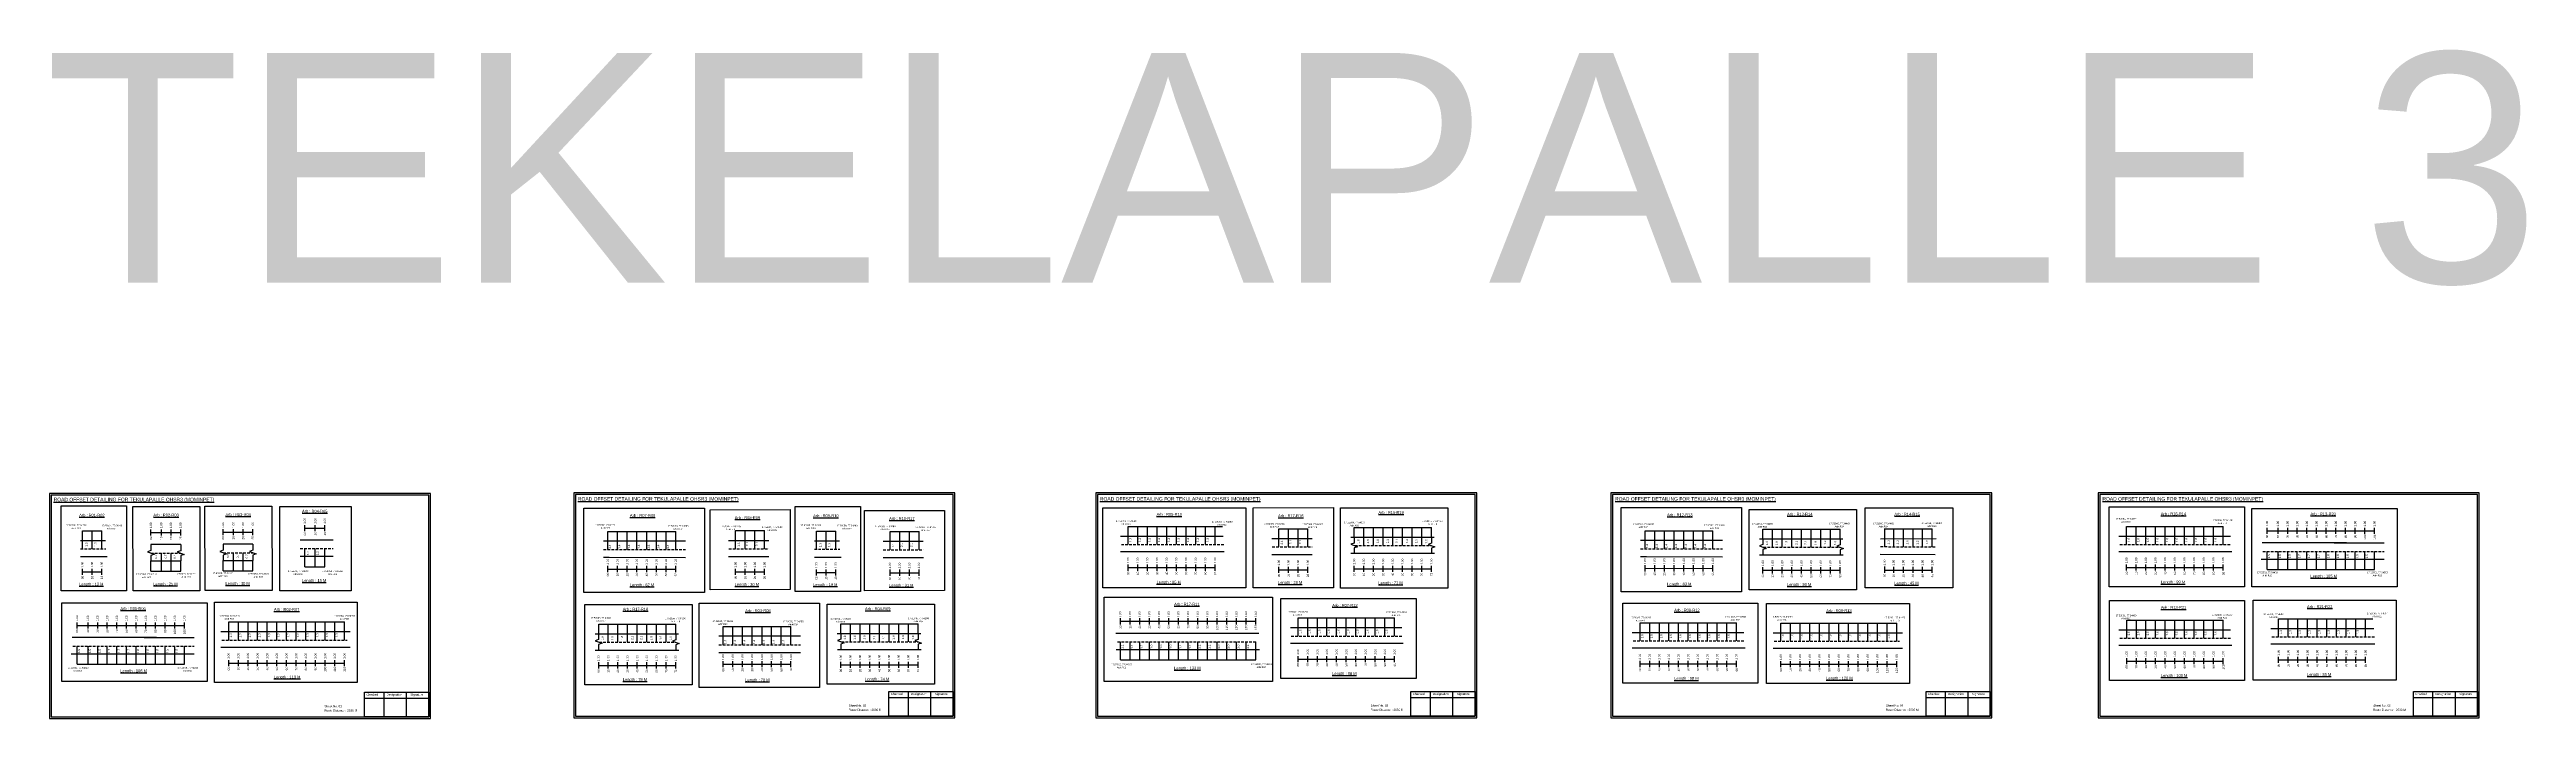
# Model space of a CAD drawing. Header units: inches. Extents: x 1745 to 7876, y -847 to 3138.
# Drawn here: x 3737 to 7225, y -847 to 95 of the extents above; entities that cross this region are included whole.
import ezdxf

# ---------------------------------------------------------------- set-up
doc = ezdxf.new("R2010")
doc.units = ezdxf.units.IN
doc.header["$MEASUREMENT"] = 0
doc.linetypes.add('DASHED2', pattern=[0.375, 0.25, -0.125])
doc.layers.add('PDF_Geometry', color=7, linetype='Continuous')
doc.layers.add('PDF_Text', color=5, linetype='Continuous')
doc.styles.add('PDF Arial', font='arial.ttf')
doc.styles.get("Standard").update_dxf_attribs({"font": 'arial.ttf'})

msp = doc.modelspace()

# ---------------------------------------------------------------- linework, layer by layer
at = {"color": 5}
for p, q in [((3783.9, -582.3), (3811.1, -582.3)), ((4523.8, -583.3), (4619.2, -583.3)), ((4703.6, -582.2), (4744.4, -582.2)), ((4817.4, -583), (4844.6, -583)), ((4921, -583.4), (4961.8, -583.4)), ((5256.3, -576.3), (5389.1, -576.3)), ((5468.6, -579.5), (5509.4, -579.5)), ((5574.6, -577.8), (5683.4, -577.8)), ((5984.3, -582.3), (6079.8, -582.3)), ((6150.2, -580.1), (6259, -580.1)), ((6321.7, -579.6), (6388.7, -579.6)), ((6662.3, -576.3), (6798.3, -576.3)), ((3880.3, -639.3), (3922.1, -639.3)), ((3981.8, -638.7), (4023.6, -638.7)), ((4097, -633), (4125.3, -633)), ((6860.1, -636.9), (7011.5, -636.9)), ((3989.7, -710.6), (4152.9, -710.6)), ((4510.7, -713.8), (4619.5, -713.8)), ((4686.1, -717.2), (4781.5, -717.2)), ((4851.7, -713.2), (4960.5, -713.2)), ((5495.5, -705.1), (5631.5, -705.1)), ((5977.1, -711.9), (6113.1, -711.9)), ((6175.5, -712.3), (6338.7, -712.3)), ((6662.4, -708), (6798.4, -708)), ((6876.4, -706.2), (7009.2, -706.2)), ((5245.6, -764.2), (5436, -764.2)), ((3776.2, -770.1), (3927.6, -770.1))]:
    msp.add_line(p, q, dxfattribs=at)
for p, q in [((3783.9, -607.8), (3783.9, -582.3)), ((3797.5, -607.8), (3797.5, -582.3)), ((3811.1, -607.8), (3811.1, -582.3)), ((4523.8, -608.8), (4523.8, -583.3)), ((4537.4, -608.8), (4537.4, -583.3)), ((4551, -608.8), (4551, -583.3)), ((4564.6, -608.8), (4564.6, -583.3)), ((4578.4, -608.8), (4578.4, -583.3)), ((4592, -608.8), (4592, -583.3)), ((4605.6, -608.8), (4605.6, -583.3)), ((4619.2, -608.8), (4619.2, -583.3)), ((4703.6, -607.8), (4703.6, -582.2)), ((4717.2, -607.8), (4717.2, -582.2)), ((4730.8, -607.8), (4730.8, -582.2)), ((4744.4, -607.8), (4744.4, -582.2)), ((4817.4, -608.5), (4817.4, -583)), ((4831, -608.5), (4831, -583)), ((4844.6, -608.5), (4844.6, -583)), ((4921, -609), (4921, -583.4)), ((4934.6, -609), (4934.6, -583.4)), ((4948.2, -609), (4948.2, -583.4)), ((4961.8, -609), (4961.8, -583.4)), ((5245.5, -590), (5390.3, -590)), ((5256.3, -601.9), (5256.3, -576.3)), ((5269.9, -601.9), (5269.9, -576.3)), ((5283.5, -601.9), (5283.5, -576.3)), ((5297.1, -601.9), (5297.1, -576.3)), ((5310.7, -601.9), (5310.7, -576.3)), ((5324.3, -601.9), (5324.3, -576.3)), ((5337.9, -601.9), (5337.9, -576.3)), ((5351.5, -601.9), (5351.5, -576.3)), ((5365.1, -601.9), (5365.1, -576.3)), ((5378.7, -601.9), (5378.7, -576.3)), ((5468.6, -605), (5468.6, -579.5)), ((5482.2, -605), (5482.2, -579.5)), ((5495.8, -605), (5495.8, -579.5)), ((5509.4, -605), (5509.4, -579.5)), ((5569.7, -591.5), (5687.3, -591.4)), ((5574.6, -591.5), (5574.6, -577.8)), ((5588.2, -603.3), (5588.2, -577.8)), ((5601.8, -603.3), (5601.8, -577.8)), ((5615.4, -603.3), (5615.4, -577.8)), ((5629, -603.3), (5629, -577.8)), ((5642.6, -603.3), (5642.6, -577.8)), ((5656.2, -603.3), (5656.2, -577.8)), ((5669.8, -603.3), (5669.8, -577.8)), ((5683.4, -591.5), (5683.4, -577.8)), ((5984.3, -607.8), (5984.3, -582.3)), ((5997.9, -607.8), (5997.9, -582.3)), ((6011.5, -607.8), (6011.5, -582.3)), ((6025.1, -607.8), (6025.1, -582.3)), ((6039, -607.8), (6039, -582.3)), ((6052.6, -607.8), (6052.6, -582.3)), ((6066.2, -607.8), (6066.2, -582.3)), ((6079.8, -607.8), (6079.8, -582.3)), ((6150.2, -593.7), (6150.2, -580.1)), ((6163.8, -605.6), (6163.8, -580.1)), ((6177.4, -605.6), (6177.4, -580.1)), ((6191, -605.6), (6191, -580.1)), ((6204.6, -605.6), (6204.6, -580.1)), ((6218.2, -605.6), (6218.2, -580.1)), ((6231.8, -605.6), (6231.8, -580.1)), ((6245.4, -605.6), (6245.4, -580.1)), ((6259, -593.7), (6259, -580.1)), ((6321.7, -604.8), (6321.7, -579.3)), ((6334.3, -604.9), (6334.3, -579.6)), ((6347.9, -604.9), (6347.9, -579.6)), ((6361.5, -604.9), (6361.5, -579.6)), ((6375.1, -605.1), (6375.1, -579.6)), ((6388.4, -605.1), (6388.7, -579.6)), ((6651.4, -589.9), (6808.6, -589.9)), ((6662.3, -601.8), (6662.3, -576.3)), ((6675.9, -601.8), (6675.9, -576.3)), ((6689.5, -601.8), (6689.5, -576.3)), ((6703.1, -601.8), (6703.1, -576.3)), ((6716.7, -601.8), (6716.7, -576.3)), ((6730.3, -601.8), (6730.3, -576.3)), ((6743.9, -601.8), (6743.9, -576.3)), ((6757.5, -601.8), (6757.5, -576.3)), ((6771.1, -601.8), (6771.1, -576.3)), ((6784.7, -601.8), (6784.7, -576.3)), ((6798.3, -601.8), (6798.3, -576.3)), ((3780.9, -595.9), (3816.3, -595.9)), ((3780.9, -618.6), (3818.7, -618.6)), ((3922.1, -601.9), (3880.3, -601.9)), ((3880.3, -624.6), (3905.8, -624.6)), ((3880.3, -639.3), (3880.3, -624.6)), ((3894.9, -639.3), (3894.9, -613.8)), ((3905.8, -624.6), (3922.1, -624.6)), ((3908.5, -639.3), (3908.5, -613.8)), ((3922.1, -639.3), (3922.1, -624.6)), ((4023.6, -601.3), (3981.8, -601.3)), ((3981.8, -624), (4007.4, -624)), ((3981.8, -638.7), (3981.8, -624)), ((3996.4, -638.7), (3996.4, -613.2)), ((4007.4, -624), (4023.6, -624)), ((4010, -638.7), (4010, -613.2)), ((4023.6, -638.7), (4023.6, -624)), ((4136.6, -595.6), (4090.5, -595.6)), ((4090.5, -618.3), (4122.6, -618.3)), ((4097, -633), (4097, -607.5)), ((4111.7, -633), (4111.7, -607.5)), ((4122.6, -618.3), (4136.6, -618.3)), ((4125.3, -633), (4125.3, -607.5)), ((4632.8, -596.9), (4517.4, -596.9)), ((4517.4, -619.6), (4525.4, -619.6)), ((4525.4, -619.6), (4632.8, -619.9)), ((4693.7, -595.9), (4750.2, -595.9)), ((4693.7, -618.6), (4750.4, -618.7)), ((4814.4, -596.7), (4849.9, -596.7)), ((4814.4, -619.3), (4852.3, -619.3)), ((4911.1, -597.1), (4967.6, -597.1)), ((4911.1, -619.8), (4967.9, -619.9)), ((5391.7, -612.2), (5245.5, -612.2)), ((5458.8, -593.1), (5515.2, -593.1)), ((5458.8, -615.8), (5515.5, -615.9)), ((5569.8, -614.1), (5687.6, -614.1)), ((6093.4, -595.9), (5977.9, -595.9)), ((5977.9, -618.6), (5986, -618.6)), ((5986, -618.6), (6093.4, -618.9)), ((6145.2, -593.7), (6262.8, -593.7)), ((6145.3, -616.4), (6263.1, -616.4)), ((6315.2, -615.5), (6392.9, -615.9)), ((6315.5, -593.6), (6393.9, -593.3)), ((6810.4, -612.1), (6651.4, -612.1)), ((6851.9, -622.2), (7025.1, -622.2)), ((6971.9, -599.5), (6853.1, -599.5)), ((6860.1, -636.9), (6860.1, -611.4)), ((6875.5, -636.9), (6875.5, -611.4)), ((6889.1, -636.9), (6889.1, -611.4)), ((6902.7, -636.9), (6902.7, -611.4)), ((6916.3, -636.9), (6916.3, -611.4)), ((6929.9, -636.9), (6929.9, -611.4)), ((6943.5, -636.9), (6943.5, -611.4)), ((6954.4, -599.5), (7025.1, -599.5)), ((6957.1, -636.9), (6957.1, -611.4)), ((6970.7, -636.9), (6970.7, -611.4)), ((6984.3, -636.9), (6984.3, -611.4)), ((6997.9, -636.9), (6997.9, -611.4)), ((7011.5, -636.9), (7011.5, -611.4)), ((3978.8, -724.3), (4160.7, -724.3)), ((3989.7, -736.2), (3989.7, -710.6)), ((4003.3, -736.2), (4003.3, -710.6)), ((4016.9, -736.2), (4016.9, -710.6)), ((4030.5, -736.2), (4030.5, -710.6)), ((4044.1, -736.2), (4044.1, -710.6)), ((4057.7, -736.2), (4057.7, -710.6)), ((4071.3, -736.2), (4071.3, -710.6)), ((4084.9, -736.2), (4084.9, -710.6)), ((4098.5, -736.2), (4098.5, -710.6)), ((4112.1, -736.2), (4112.1, -710.6)), ((4125.7, -736.2), (4125.7, -710.6)), ((4139.3, -736.2), (4139.3, -710.6)), ((4152.9, -736.2), (4152.9, -710.6)), ((4505.7, -727.5), (4623.3, -727.4)), ((4510.7, -727.5), (4510.7, -713.8)), ((4524.3, -739.4), (4524.3, -713.8)), ((4537.9, -739.4), (4537.9, -713.8)), ((4551.5, -739.4), (4551.5, -713.8)), ((4565.1, -739.4), (4565.1, -713.8)), ((4578.7, -739.4), (4578.7, -713.8)), ((4592.3, -739.4), (4592.3, -713.8)), ((4605.9, -739.4), (4605.9, -713.8)), ((4619.5, -727.5), (4619.5, -713.8)), ((4795.1, -730.9), (4679.7, -730.9)), ((4686.1, -742.8), (4686.1, -717.2)), ((4699.7, -742.8), (4699.7, -717.2)), ((4713.3, -742.8), (4713.3, -717.2)), ((4726.9, -742.8), (4726.9, -717.2)), ((4740.7, -742.8), (4740.7, -717.2)), ((4754.3, -742.8), (4754.3, -717.2)), ((4767.9, -742.8), (4767.9, -717.2)), ((4781.5, -742.8), (4781.5, -717.2)), ((4846.7, -726.8), (4964.4, -726.8)), ((4851.7, -726.8), (4851.7, -713.2)), ((4865.3, -738.7), (4865.3, -713.2)), ((4878.9, -738.7), (4878.9, -713.2)), ((4892.5, -738.7), (4892.5, -713.2)), ((4906.1, -738.7), (4906.1, -713.2)), ((4919.7, -738.7), (4919.7, -713.2)), ((4933.3, -738.7), (4933.3, -713.2)), ((4946.9, -738.7), (4946.9, -713.2)), ((4960.5, -726.8), (4960.5, -713.2)), ((5440.1, -726.8), (5238.8, -726.8)), ((5484.7, -718.7), (5641.8, -718.7)), ((5495.5, -730.6), (5495.5, -705.1)), ((5509.1, -730.6), (5509.1, -705.1)), ((5522.7, -730.6), (5522.7, -705.1)), ((5536.3, -730.6), (5536.3, -705.1)), ((5549.9, -730.6), (5549.9, -705.1)), ((5563.5, -730.6), (5563.5, -705.1)), ((5577.1, -730.6), (5577.1, -705.1)), ((5590.7, -730.6), (5590.7, -705.1)), ((5604.3, -730.6), (5604.3, -705.1)), ((5617.9, -730.6), (5617.9, -705.1)), ((5631.5, -730.6), (5631.5, -705.1)), ((5966.2, -725.6), (6123.4, -725.6)), ((5977.1, -737.5), (5977.1, -711.9)), ((5990.7, -737.5), (5990.7, -711.9)), ((6004.3, -737.5), (6004.3, -711.9)), ((6017.9, -737.5), (6017.9, -711.9)), ((6031.5, -737.5), (6031.5, -711.9)), ((6045.1, -737.5), (6045.1, -711.9)), ((6058.7, -737.5), (6058.7, -711.9)), ((6072.3, -737.5), (6072.3, -711.9)), ((6085.9, -737.5), (6085.9, -711.9)), ((6099.5, -737.5), (6099.5, -711.9)), ((6113.1, -737.5), (6113.1, -711.9)), ((6164.6, -725.9), (6346.5, -725.9)), ((6175.5, -737.8), (6175.5, -712.3)), ((6189.1, -737.8), (6189.1, -712.3)), ((6202.7, -737.8), (6202.7, -712.3)), ((6216.3, -737.8), (6216.3, -712.3)), ((6229.9, -737.8), (6229.9, -712.3)), ((6243.5, -737.8), (6243.5, -712.3)), ((6257.1, -737.8), (6257.1, -712.3)), ((6270.7, -737.8), (6270.7, -712.3)), ((6284.3, -737.8), (6284.3, -712.3)), ((6297.9, -737.8), (6297.9, -712.3)), ((6311.5, -737.8), (6311.5, -712.3)), ((6325.1, -737.8), (6325.1, -712.3)), ((6338.7, -737.8), (6338.7, -712.3)), ((6651.5, -721.6), (6808.7, -721.6)), ((6662.4, -733.5), (6662.4, -708)), ((6676, -733.5), (6676, -708)), ((6689.6, -733.5), (6689.6, -708)), ((6703.2, -733.5), (6703.2, -708)), ((6716.8, -733.5), (6716.8, -708)), ((6730.4, -733.5), (6730.4, -708)), ((6744, -733.5), (6744, -708)), ((6757.6, -733.5), (6757.6, -708)), ((6771.2, -733.5), (6771.2, -708)), ((6784.8, -733.5), (6784.8, -708)), ((6798.4, -733.5), (6798.4, -708)), ((6865.6, -719.8), (7010.4, -719.8)), ((6876.4, -731.7), (6876.4, -706.2)), ((6890, -731.7), (6890, -706.2)), ((6903.6, -731.7), (6903.6, -706.2)), ((6917.2, -731.7), (6917.2, -706.2)), ((6930.8, -731.7), (6930.8, -706.2)), ((6944.4, -731.7), (6944.4, -706.2)), ((6958, -731.7), (6958, -706.2)), ((6971.6, -731.7), (6971.6, -706.2)), ((6985.2, -731.7), (6985.2, -706.2)), ((6998.8, -731.7), (6998.8, -706.2)), ((3767.9, -755.4), (3941.2, -755.4)), ((3888, -732.7), (3769.1, -732.7)), ((3776.2, -770.1), (3776.2, -744.6)), ((3791.6, -770.1), (3791.6, -744.6)), ((3805.2, -770.1), (3805.2, -744.6)), ((3818.8, -770.1), (3818.8, -744.6)), ((3832.4, -770.1), (3832.4, -744.6)), ((3846, -770.1), (3846, -744.6)), ((3859.6, -770.1), (3859.6, -744.6)), ((3870.5, -732.7), (3941.2, -732.7)), ((3873.2, -770.1), (3873.2, -744.6)), ((3886.8, -770.1), (3886.8, -744.6)), ((3900.4, -770.1), (3900.4, -744.6)), ((3914, -770.1), (3914, -744.6)), ((3927.6, -770.1), (3927.6, -744.6)), ((4160.7, -746.5), (3978.8, -746.5)), ((4505.8, -750.2), (4623.6, -750.2)), ((4679.7, -753.6), (4687.8, -753.6)), ((4687.8, -753.6), (4795.1, -753.9)), ((4846.9, -749.5), (4964.7, -749.5)), ((5239.2, -749.5), (5247.3, -749.5)), ((5245.6, -764.2), (5245.6, -738.7)), ((5247.3, -749.5), (5441.3, -749.5)), ((5259.2, -764.2), (5259.2, -738.7)), ((5272.8, -764.2), (5272.8, -738.7)), ((5286.4, -764.2), (5286.4, -738.7)), ((5300, -764.2), (5300, -738.7)), ((5313.6, -764.2), (5313.6, -738.7)), ((5327.2, -764.2), (5327.2, -738.7)), ((5340.8, -764.2), (5340.8, -738.7)), ((5354.4, -764.2), (5354.4, -738.7)), ((5368, -764.2), (5368, -738.7)), ((5381.6, -764.2), (5381.6, -738.7)), ((5395.2, -764.2), (5395.2, -738.7)), ((5408.8, -764.2), (5408.8, -738.7)), ((5422.4, -764.2), (5422.4, -738.7)), ((5436, -764.2), (5436, -738.7)), ((5643.7, -740.9), (5484.7, -740.9)), ((6125.2, -747.8), (5966.2, -747.8)), ((6346.5, -748.1), (6164.6, -748.1)), ((6810.5, -743.8), (6651.5, -743.8)), ((7011.8, -742), (6865.6, -742))]:
    msp.add_line(p, q)
at = {"color": 217, "true_color": 0x93278f}
for p, q in [((3880.3, -589.1), (3880.3, -580.6)), ((3880.3, -584.9), (3922.1, -584.9)), ((3894.9, -589.1), (3894.9, -580.6)), ((3908.5, -589.1), (3908.5, -580.6)), ((3922.1, -589.1), (3922.1, -580.6)), ((3981.8, -588.6), (3981.8, -580)), ((3981.8, -584.3), (4023.6, -584.3)), ((3996.4, -588.6), (3996.4, -580)), ((4010, -588.6), (4010, -580)), ((4023.6, -588.6), (4023.6, -580)), ((4097, -582.9), (4097, -574.3)), ((4097, -578.6), (4125.3, -578.6)), ((4111.7, -582.9), (4111.7, -574.3)), ((4125.3, -582.9), (4125.3, -574.3)), ((6860.1, -586.7), (6860.1, -578.2)), ((6860.1, -582.5), (7011.5, -582.5)), ((6875.5, -586.7), (6875.5, -578.2)), ((6889.1, -586.7), (6889.1, -578.2)), ((6902.7, -586.7), (6902.7, -578.2)), ((6916.3, -586.7), (6916.3, -578.2)), ((6929.9, -586.7), (6929.9, -578.2)), ((6943.5, -586.7), (6943.5, -578.2)), ((6957.1, -586.7), (6957.1, -578.2)), ((6970.7, -586.7), (6970.7, -578.2)), ((6984.3, -586.7), (6984.3, -578.2)), ((6997.9, -586.7), (6997.9, -578.2)), ((7011.5, -586.7), (7011.5, -578.2)), ((3783.9, -644.5), (3783.9, -636)), ((3783.9, -640.2), (3811.1, -640.2)), ((3797.5, -644.5), (3797.5, -636)), ((3811.1, -644.5), (3811.1, -636)), ((4523.8, -640.5), (4523.8, -631.9)), ((4523.8, -636.2), (4619.2, -636.2)), ((4537.4, -640.5), (4537.4, -631.9)), ((4551, -640.5), (4551, -631.9)), ((4564.6, -640.5), (4564.6, -631.9)), ((4578.4, -640.5), (4578.4, -631.9)), ((4592, -640.5), (4592, -631.9)), ((4605.6, -640.5), (4605.6, -631.9)), ((4619.2, -640.5), (4619.2, -631.9)), ((4703.6, -644.5), (4703.6, -635.9)), ((4703.6, -640.2), (4744.4, -640.2)), ((4717.2, -644.5), (4717.2, -635.9)), ((4730.8, -644.5), (4730.8, -635.9)), ((4744.4, -644.5), (4744.4, -635.9)), ((4817.4, -645.2), (4817.4, -636.7)), ((4817.4, -641), (4844.6, -641)), ((4831, -645.2), (4831, -636.7)), ((4844.6, -645.2), (4844.6, -636.7)), ((4921, -645.7), (4921, -637.1)), ((4921, -641.4), (4961.8, -641.4)), ((4934.6, -645.7), (4934.6, -637.1)), ((4948.2, -645.7), (4948.2, -637.1)), ((4961.8, -645.7), (4961.8, -637.1)), ((5256.3, -638.6), (5256.3, -630)), ((5256.3, -634.3), (5378.7, -634.3)), ((5269.9, -638.6), (5269.9, -630)), ((5283.5, -638.6), (5283.5, -630)), ((5297.1, -638.6), (5297.1, -630)), ((5310.7, -638.6), (5310.7, -630)), ((5324.3, -638.6), (5324.3, -630)), ((5337.9, -638.6), (5337.9, -630)), ((5351.5, -638.6), (5351.5, -630)), ((5365.1, -638.6), (5365.1, -630)), ((5378.7, -638.6), (5378.7, -630)), ((5468.6, -641.7), (5468.6, -633.2)), ((5468.6, -637.4), (5509.4, -637.4)), ((5482.2, -641.7), (5482.2, -633.2)), ((5495.8, -641.7), (5495.8, -633.2)), ((5509.4, -641.7), (5509.4, -633.2)), ((5574.6, -640), (5574.6, -631.5)), ((5574.6, -635.8), (5683.4, -635.8)), ((5588.2, -640), (5588.2, -631.5)), ((5601.8, -640), (5601.8, -631.5)), ((5615.4, -640), (5615.4, -631.5)), ((5629, -640), (5629, -631.5)), ((5642.6, -640), (5642.6, -631.5)), ((5656.2, -640), (5656.2, -631.5)), ((5669.8, -640), (5669.8, -631.5)), ((5683.4, -640), (5683.4, -631.5)), ((5984.3, -639.5), (5984.3, -631)), ((5984.3, -635.3), (6079.8, -635.2)), ((5997.9, -639.5), (5997.9, -631)), ((6011.5, -639.5), (6011.5, -631)), ((6025.1, -639.5), (6025.1, -631)), ((6039, -639.5), (6039, -631)), ((6052.6, -639.5), (6052.6, -631)), ((6066.2, -639.5), (6066.2, -631)), ((6079.8, -639.5), (6079.8, -631)), ((6150.2, -642.3), (6150.2, -633.8)), ((6150.2, -638), (6259, -638)), ((6163.8, -642.3), (6163.8, -633.8)), ((6177.4, -642.3), (6177.4, -633.8)), ((6191, -642.3), (6191, -633.8)), ((6204.6, -642.3), (6204.6, -633.8)), ((6218.2, -642.3), (6218.2, -633.8)), ((6231.8, -642.3), (6231.8, -633.8)), ((6245.4, -642.3), (6245.4, -633.8)), ((6259, -642.3), (6259, -633.8)), ((6321.7, -641.5), (6321.7, -632.9)), ((6321.7, -637.6), (6388.7, -637.6)), ((6334.3, -641.8), (6334.3, -633.3)), ((6347.9, -641.8), (6347.9, -633.3)), ((6361.5, -641.8), (6361.5, -633.3)), ((6375.1, -641.8), (6375.1, -633.3)), ((6388.7, -641.8), (6388.7, -633.3)), ((6662.3, -638.5), (6662.3, -630)), ((6662.3, -634.2), (6798.3, -634.2)), ((6675.9, -638.5), (6675.9, -630)), ((6689.5, -638.5), (6689.5, -630)), ((6703.1, -638.5), (6703.1, -630)), ((6716.7, -638.5), (6716.7, -630)), ((6730.3, -638.5), (6730.3, -630)), ((6743.9, -638.5), (6743.9, -630)), ((6757.5, -638.5), (6757.5, -630)), ((6771.1, -638.5), (6771.1, -630)), ((6784.7, -638.5), (6784.7, -630)), ((6798.3, -638.5), (6798.3, -630)), ((3776.2, -720), (3776.2, -711.4)), ((3776.2, -715.7), (3927.6, -715.7)), ((3791.6, -720), (3791.6, -711.4)), ((3805.2, -720), (3805.2, -711.4)), ((3818.8, -720), (3818.8, -711.4)), ((3832.4, -720), (3832.4, -711.4)), ((3846, -720), (3846, -711.4)), ((3859.6, -720), (3859.6, -711.4)), ((3873.2, -720), (3873.2, -711.4)), ((3886.8, -720), (3886.8, -711.4)), ((3900.4, -720), (3900.4, -711.4)), ((3914, -720), (3914, -711.4)), ((3927.6, -720), (3927.6, -711.4)), ((5245.6, -714.1), (5245.6, -705.5)), ((5245.6, -709.8), (5436, -709.7)), ((5259.2, -714.1), (5259.2, -705.5)), ((5272.8, -714.1), (5272.8, -705.5)), ((5286.4, -714.1), (5286.4, -705.5)), ((5300, -714.1), (5300, -705.5)), ((5313.6, -714.1), (5313.6, -705.5)), ((5327.2, -714.1), (5327.2, -705.5)), ((5340.8, -714.1), (5340.8, -705.5)), ((5354.4, -714.1), (5354.4, -705.5)), ((5368, -714.1), (5368, -705.5)), ((5381.6, -714.1), (5381.6, -705.5)), ((5395.2, -714.1), (5395.2, -705.5)), ((5408.8, -714.1), (5408.8, -705.5)), ((5422.4, -714.1), (5422.4, -705.5)), ((5436, -714.1), (5436, -705.5)), ((3989.7, -772.9), (3989.7, -764.3)), ((4003.3, -772.9), (4003.3, -764.3)), ((4016.9, -772.9), (4016.9, -764.3)), ((4030.5, -772.9), (4030.5, -764.3)), ((4044.1, -772.9), (4044.1, -764.3)), ((4057.7, -772.9), (4057.7, -764.3)), ((4071.3, -772.9), (4071.3, -764.3)), ((4084.9, -772.9), (4084.9, -764.3)), ((4098.5, -772.9), (4098.5, -764.3)), ((4112.1, -772.9), (4112.1, -764.3)), ((4125.7, -772.9), (4125.7, -764.3)), ((4139.3, -772.9), (4139.3, -764.3)), ((4152.9, -772.9), (4152.9, -764.3)), ((4686.1, -774.5), (4686.1, -765.9)), ((4699.7, -774.5), (4699.7, -765.9)), ((4713.3, -774.5), (4713.3, -765.9)), ((4726.9, -774.5), (4726.9, -765.9)), ((4740.7, -774.5), (4740.7, -765.9)), ((4754.3, -774.5), (4754.3, -765.9)), ((4767.9, -774.5), (4767.9, -765.9)), ((4781.5, -774.5), (4781.5, -765.9)), ((4851.7, -775.4), (4851.7, -766.9)), ((4865.3, -775.4), (4865.3, -766.9)), ((4878.9, -775.4), (4878.9, -766.9)), ((4892.5, -775.4), (4892.5, -766.9)), ((4906.1, -775.4), (4906.1, -766.9)), ((4919.7, -775.4), (4919.7, -766.9)), ((4933.3, -775.4), (4933.3, -766.9)), ((4946.9, -775.4), (4946.9, -766.9)), ((4960.5, -775.4), (4960.5, -766.9)), ((5495.5, -767.3), (5495.5, -758.8)), ((5495.5, -763.1), (5631.5, -763)), ((5509.1, -767.3), (5509.1, -758.8)), ((5522.7, -767.3), (5522.7, -758.8)), ((5536.3, -767.3), (5536.3, -758.8)), ((5549.9, -767.3), (5549.9, -758.8)), ((5563.5, -767.3), (5563.5, -758.8)), ((5577.1, -767.3), (5577.1, -758.8)), ((5590.7, -767.3), (5590.7, -758.8)), ((5604.3, -767.3), (5604.3, -758.8)), ((5617.9, -767.3), (5617.9, -758.8)), ((5631.5, -767.3), (5631.5, -758.8)), ((5977.1, -774.2), (5977.1, -765.6)), ((5990.7, -774.2), (5990.7, -765.6)), ((6004.3, -774.2), (6004.3, -765.6)), ((6017.9, -774.2), (6017.9, -765.6)), ((6031.5, -774.2), (6031.5, -765.6)), ((6045.1, -774.2), (6045.1, -765.6)), ((6058.7, -774.2), (6058.7, -765.6)), ((6072.3, -774.2), (6072.3, -765.6)), ((6085.9, -774.2), (6085.9, -765.6)), ((6099.5, -774.2), (6099.5, -765.6)), ((6113.1, -774.2), (6113.1, -765.6)), ((6175.5, -774.5), (6175.5, -765.9)), ((6189.1, -774.5), (6189.1, -765.9)), ((6202.7, -774.5), (6202.7, -765.9)), ((6216.3, -774.5), (6216.3, -765.9)), ((6229.9, -774.5), (6229.9, -765.9)), ((6243.5, -774.5), (6243.5, -765.9)), ((6257.1, -774.5), (6257.1, -765.9)), ((6270.7, -774.5), (6270.7, -765.9)), ((6284.3, -774.5), (6284.3, -765.9)), ((6297.9, -774.5), (6297.9, -765.9)), ((6311.5, -774.5), (6311.5, -765.9)), ((6325.1, -774.5), (6325.1, -765.9)), ((6338.7, -774.5), (6338.7, -765.9)), ((6662.4, -770.2), (6662.4, -761.6)), ((6662.4, -765.9), (6798.4, -765.9)), ((6676, -770.2), (6676, -761.6)), ((6689.6, -770.2), (6689.6, -761.6)), ((6703.2, -770.2), (6703.2, -761.6)), ((6716.8, -770.2), (6716.8, -761.6)), ((6730.4, -770.2), (6730.4, -761.6)), ((6744, -770.2), (6744, -761.6)), ((6757.6, -770.2), (6757.6, -761.6)), ((6771.2, -770.2), (6771.2, -761.6)), ((6784.8, -770.2), (6784.8, -761.6)), ((6798.4, -770.2), (6798.4, -761.6)), ((6876.4, -768.4), (6876.4, -759.8)), ((6876.4, -764.1), (6998.8, -764.1)), ((6890, -768.4), (6890, -759.8)), ((6903.6, -768.4), (6903.6, -759.8)), ((6917.2, -768.4), (6917.2, -759.8)), ((6930.8, -768.4), (6930.8, -759.8)), ((6944.4, -768.4), (6944.4, -759.8)), ((6958, -768.4), (6958, -759.8)), ((6971.6, -768.4), (6971.6, -759.8)), ((6985.2, -768.4), (6985.2, -759.8)), ((6998.8, -768.4), (6998.8, -759.8)), ((3989.7, -768.6), (4152.9, -768.6)), ((4510.7, -776.1), (4510.7, -767.5)), ((4510.7, -771.8), (4619.5, -771.8)), ((4524.3, -776.1), (4524.3, -767.5)), ((4537.9, -776.1), (4537.9, -767.5)), ((4551.5, -776.1), (4551.5, -767.5)), ((4565.1, -776.1), (4565.1, -767.5)), ((4578.7, -776.1), (4578.7, -767.5)), ((4592.3, -776.1), (4592.3, -767.5)), ((4605.9, -776.1), (4605.9, -767.5)), ((4619.5, -776.1), (4619.5, -767.5)), ((4686.1, -770.2), (4781.5, -770.1)), ((4851.7, -771.1), (4960.5, -771.1)), ((5977.1, -769.9), (6113.1, -769.9)), ((6175.5, -770.2), (6338.7, -770.2))]:
    msp.add_line(p, q, dxfattribs=at)
at = {"linetype": 'DASHED2', "ltscale": 15}
for p, q in [((3780.9, -607.8), (3816.8, -607.8)), ((3880.3, -613.8), (3922.1, -613.8)), ((3981.8, -613.2), (4023.6, -613.2)), ((4090.5, -607.5), (4136.6, -607.5)), ((4517.4, -608.8), (4632.8, -608.8)), ((4693.9, -607.8), (4750.2, -607.8)), ((4814.4, -608.5), (4850.3, -608.5)), ((4911.3, -609), (4967.6, -609)), ((5246.7, -601.9), (5391.1, -601.9)), ((5458.9, -605), (5515.2, -605)), ((5575.4, -603.3), (5683.4, -603.3)), ((5977.9, -607.8), (6093.4, -607.8)), ((6150.9, -605.6), (6259, -605.6)), ((6315.9, -604.7), (6394.2, -605.1)), ((6652.7, -601.8), (6808.6, -601.8)), ((6854.1, -611.4), (7025.1, -611.4)), ((5485.9, -730.6), (5641.8, -730.6)), ((6866.8, -731.7), (7011.2, -731.7)), ((3770.1, -744.6), (3941.2, -744.6)), ((3980, -736.2), (4156.5, -736.2)), ((4511.4, -739.4), (4619.5, -739.4)), ((4679.7, -742.8), (4795.1, -742.8)), ((4852.5, -738.7), (4960.5, -738.7)), ((5241.3, -738.7), (5438.1, -738.7)), ((5967.5, -737.5), (6123.4, -737.5)), ((6165.9, -737.8), (6342.3, -737.8)), ((6652.8, -733.5), (6808.7, -733.5))]:
    msp.add_line(p, q, dxfattribs=at)
for points in [[(3753.6, -547.4), (3845.6, -547.4), (3845.6, -667), (3753.6, -667)], [(3854.8, -548.1), (3949, -548.1), (3949.3, -667), (3855.1, -667)], [(3956.3, -547.6), (4050.6, -547.6), (4050.9, -666.4), (3956.6, -666.4)], [(4061.6, -548), (4162.3, -548.1), (4162.3, -666.9), (4061.6, -666.8)], [(4489.8, -550.4), (4659.5, -550.4), (4659.5, -669.3), (4489.8, -669.3)], [(4667.5, -552.8), (4780.5, -552.6), (4780.5, -665.2), (4667.5, -665.5)], [(4787.2, -548.2), (4879.2, -548.2), (4879.2, -667.8), (4787.2, -667.8)], [(4884.9, -554), (4997.9, -553.8), (4997.9, -666.4), (4884.9, -666.7)], [(5220.6, -550.2), (5421.8, -550.2), (5421.8, -662.9), (5220.6, -662.9)], [(5432.5, -550.1), (5545.5, -549.8), (5545.5, -662.5), (5432.5, -662.8)], [(5555.4, -550.3), (5706.3, -550.3), (5706.3, -663), (5555.4, -663)], [(5950.4, -549.5), (6120, -549.5), (6120, -668.3), (5950.4, -668.3)], [(6130.9, -552.6), (6281.8, -552.6), (6281.8, -665.3), (6130.9, -665.3)], [(6294, -550.2), (6417.8, -550.2), (6417.8, -662.9), (6294, -662.9)], [(6637.9, -548.8), (6828.5, -548.8), (6828.5, -661.5), (6637.9, -661.5)], [(6838.8, -550.8), (7043.4, -550.8), (7043.4, -661.3), (6838.8, -661.3)], [(3754.9, -684), (3959.4, -684), (3959.4, -794.5), (3754.9, -794.5)], [(3969.6, -683.1), (4170.8, -683.1), (4170.8, -795.8), (3969.6, -795.8)], [(4491.4, -686.3), (4642.3, -686.3), (4642.3, -799), (4491.4, -799)], [(4652.2, -684.4), (4821.8, -684.4), (4821.8, -803.2), (4652.2, -803.2)], [(4832.5, -685.7), (4983.4, -685.7), (4983.4, -798.4), (4832.5, -798.4)], [(5222.5, -675.8), (5459.4, -675.8), (5459.4, -794.6), (5222.5, -794.6)], [(5471.2, -677.6), (5661.7, -677.6), (5661.7, -790.3), (5471.2, -790.3)], [(5952.7, -684.5), (6143.2, -684.5), (6143.2, -797.1), (5952.7, -797.1)], [(6155.4, -684.8), (6356.6, -684.8), (6356.6, -797.5), (6155.4, -797.5)], [(6638, -680.5), (6828.5, -680.5), (6828.5, -793.2), (6638, -793.2)], [(6840.7, -680), (7041.9, -680), (7041.9, -792.7), (6840.7, -792.7)]]:
    msp.add_lwpolyline(points, close=True)
at = {"linetype": 'Continuous'}
for points in [[(5574.6, -591.2), (5574.6, -599.6), (5569.9, -601.3), (5579.4, -604.8), (5574.6, -606.5), (5574.6, -613.9)], [(5683.4, -591.5), (5683.4, -599.9), (5678.7, -601.6), (5688.2, -605.1), (5683.4, -606.8), (5683.4, -614.1)], [(3880.3, -601.9), (3880.3, -610.3), (3875.5, -612), (3885, -615.5), (3880.3, -617.2), (3880.3, -624.6)], [(3922.1, -601.9), (3922.1, -610.4), (3917.3, -612.1), (3926.8, -615.6), (3922.1, -617.3), (3922.1, -624.6)], [(3981.8, -601.3), (3981.8, -609.7), (3977.1, -611.5), (3986.6, -614.9), (3981.8, -616.6), (3981.8, -624)], [(4023.6, -601.4), (4023.6, -609.8), (4018.9, -611.5), (4028.4, -615), (4023.6, -616.7), (4023.6, -624.1)], [(6150.1, -593.4), (6150.1, -601.9), (6145.4, -603.6), (6154.9, -607.1), (6150.1, -608.8), (6150.1, -616.1)], [(6259, -593.7), (6259, -602.2), (6254.2, -603.9), (6263.7, -607.3), (6259, -609.1), (6259, -616.4)], [(4510.6, -727.2), (4510.6, -735.6), (4505.9, -737.3), (4515.4, -740.8), (4510.6, -742.5), (4510.6, -749.9)], [(4619.5, -727.5), (4619.5, -735.9), (4614.7, -737.6), (4624.2, -741.1), (4619.5, -742.8), (4619.5, -750.2)], [(4851.7, -726.6), (4851.7, -735), (4847, -736.7), (4856.5, -740.2), (4851.7, -741.9), (4851.7, -749.2)], [(4960.5, -726.8), (4960.5, -735.3), (4955.8, -737), (4965.3, -740.4), (4960.5, -742.2), (4960.5, -749.5)]]:
    msp.add_lwpolyline(points, dxfattribs=at)
at = {"layer": 'PDF_Geometry'}
for points in [[(3737.4, -529.8), (3737.4, -846.5), (4273.9, -846.5), (4273.9, -529.8)], [(3739.8, -532.1), (3739.8, -844.1), (4271.5, -844.1), (4271.5, -532.1)], [(4475.7, -529), (4475.7, -845.7), (5012.2, -845.7), (5012.2, -529)], [(4478.1, -531.3), (4478.1, -843.3), (5009.8, -843.3), (5009.8, -531.3)], [(5210.7, -529), (5210.7, -845.7), (5747.2, -845.7), (5747.2, -529)], [(5213, -531.3), (5213, -843.3), (5744.8, -843.3), (5744.8, -531.3)], [(5936.2, -529), (5936.2, -845.7), (6472.7, -845.7), (6472.7, -529)], [(5938.5, -531.3), (5938.5, -843.3), (6470.3, -843.3), (6470.3, -531.3)], [(6622.4, -529), (6622.4, -845.7), (7158.9, -845.7), (7158.9, -529)], [(6624.7, -531.3), (6624.7, -843.3), (7156.4, -843.3), (7156.4, -531.3)]]:
    msp.add_lwpolyline(points, close=True, dxfattribs=at)
at = {"layer": 'PDF_Geometry', "color": 242, "true_color": 0xcc1f26}
for points in [[(4271.5, -844.2), (4181.1, -844.2), (4181.1, -809.6), (4271.5, -809.6)], [(5009.8, -843.4), (4919.4, -843.4), (4919.4, -808.7), (5009.8, -808.7)], [(5744.8, -843.4), (5654.4, -843.4), (5654.4, -808.7), (5744.8, -808.7)], [(6470.3, -843.4), (6379.9, -843.4), (6379.9, -808.7), (6470.3, -808.7)], [(7156.4, -843.4), (7066.1, -843.4), (7066.1, -808.7), (7156.4, -808.7)]]:
    msp.add_lwpolyline(points, close=True, dxfattribs=at)
for points in [[(4181.1, -818), (4271.5, -818)], [(4208.1, -809.6), (4208.1, -844.2)], [(4239.8, -809.6), (4239.8, -844.2)], [(4919.4, -817.1), (5009.8, -817.1)], [(4946.4, -808.7), (4946.4, -843.4)], [(4978.1, -808.7), (4978.1, -843.4)], [(5654.4, -817.1), (5744.8, -817.1)], [(5681.4, -808.7), (5681.4, -843.4)], [(5713.1, -808.7), (5713.1, -843.4)], [(6379.9, -817.1), (6470.3, -817.1)], [(6406.9, -808.7), (6406.9, -843.4)], [(6438.6, -808.7), (6438.6, -843.4)], [(7066.1, -817.1), (7156.4, -817.1)], [(7093.1, -808.7), (7093.1, -843.4)], [(7124.8, -808.7), (7124.8, -843.4)]]:
    msp.add_lwpolyline(points, dxfattribs=at)

# ---------------------------------------------------------------- texts
for s, height, p in [('TEKELAPALLE 3', 323.291, (3730.9, -233.2)), ('Sheet No. 01', 3, (4124.6, -830.7)), ('Route Distance : 2636 M', 3, (4124.4, -836.8)), ('Sheet No. 02', 3, (4862.9, -829.9)), ('Route Distance : 2636 M', 3, (4862.7, -835.9)), ('Sheet No. 03', 3, (5597.9, -829.9)), ('Route Distance : 2636 M', 3, (5597.7, -835.9)), ('Sheet No. 04', 3, (6323.4, -829.9)), ('Route Distance : 2636 M', 3, (6323.2, -835.9)), ('Route Distance : 2636 M', 3, (7009.4, -835.9)), ('Sheet No. 05', 3, (7009.6, -829.9))]:
    msp.add_text(s, height=height).set_placement(p)
at = {"color": 242, "true_color": 0xcd2027}
for s, height, p in [('%%UROAD OFFSET DETAILING FOR TEKULAPALLE OHSR3 (MOMINPET)', 5, (3743.2, -540.9)), ('%%UArb : R02-R03', 4, (3883.6, -562.2)), ('%%UArb : R03-R04', 4, (3985.2, -561.6)), ('%%UArb : R04-R05', 4, (4093, -556.9)), ('%%UROAD OFFSET DETAILING FOR TEKULAPALLE OHSR3 (MOMINPET)', 5, (4481.5, -540)), ('%%UROAD OFFSET DETAILING FOR TEKULAPALLE OHSR3 (MOMINPET)', 5, (5216.5, -540)), ('%%UArb : R05-R10', 4, (5296.3, -561.3)), ('%%UArb : R16-R19', 4, (5608.7, -558.7)), ('%%UROAD OFFSET DETAILING FOR TEKULAPALLE OHSR3 (MOMINPET)', 5, (5942, -540)), ('%%UArb : R12-R13', 4, (6015.3, -561.9)), ('%%UArb : R13-R14', 4, (6184.2, -561)), ('%%UArb : R14-R15', 4, (6335.3, -561.1)), ('%%UROAD OFFSET DETAILING FOR TEKULAPALLE OHSR3 (MOMINPET)', 5, (6628.2, -540)), ('%%UArb : R16-R14', 4, (6710.5, -560.5)), ('%%UArb : R13-R20', 4, (6921.2, -560.7)), ('%%UArb : R01-R02', 4, (3779.2, -562.5)), ('%%UArb : R07-R08', 4, (4554.7, -562.9)), ('%%UArb : R08-R09', 4, (4702.3, -565.9)), ('%%UArb : R09-R10', 4, (4812.8, -563.2)), ('%%UArb : R10-R17', 4, (4919.8, -567.1)), ('%%UArb : R17-R16', 4, (5467.4, -563.2)), ('%%ULength : 13 M', 4, (3779.2, -659.5)), ('%%ULength : 25 M', 4, (3883.6, -659.2)), ('%%ULength : 30 M', 4, (3985.2, -658.6)), ('%%ULength : 15 M', 4, (4093, -654.4)), ('%%ULength : 62 M', 4, (4554.7, -660.4)), ('%%ULength : 30 M', 4, (4702.3, -659.9)), ('%%ULength : 19 M', 4, (4812.8, -660.2)), ('%%ULength : 31 M', 4, (4919.8, -661.1)), ('%%ULength : 85 M', 4, (5296.3, -656.8)), ('%%ULength : 28 M', 4, (5467.4, -657.2)), ('%%ULength : 73 M', 4, (5608.7, -657.7)), ('%%ULength : 63 M', 4, (6015.3, -659.4)), ('%%ULength : 80 M', 4, (6184.2, -660)), ('%%ULength : 45 M', 4, (6335.3, -658.1)), ('%%ULength : 99 M', 4, (6710.5, -656.5)), ('%%ULength : 105 M', 4, (6921.2, -648.2)), ('%%UArb : R05-R06', 4, (3837.2, -693.9)), ('%%UArb : R02-R07', 4, (4053.5, -695.2)), ('%%UArb : R17-R18', 4, (4544.7, -694.7)), ('%%UArb : R03-R08', 4, (4717.1, -696.8)), ('%%UArb : R04-R09', 4, (4885.8, -694.1)), ('%%UArb : R17-R11', 4, (5321.1, -687.7)), ('%%UArb : R07-R12', 4, (5543.7, -689.3)), ('%%UArb : R08-R12', 4, (6025.3, -696.1)), ('%%UArb : R09-R13', 4, (6239.3, -696.8)), ('%%UArb : R13-R21', 4, (6710.6, -692.2)), ('%%UArb : R21-R22', 4, (6916.4, -691.2)), ('%%ULength : 106 M', 4, (3837.2, -781.4)), ('%%ULength : 119 M', 4, (4053.5, -790.2)), ('%%ULength : 78 M', 4, (4544.7, -793.7)), ('%%ULength : 70 M', 4, (4717.1, -794.3)), ('%%ULength : 74 M', 4, (4885.8, -793.1)), ('%%ULength : 133 M', 4, (5321.1, -777.7)), ('%%ULength : 98 M', 4, (5543.7, -785.3)), ('%%ULength : 98 M', 4, (6025.3, -792.1)), ('%%ULength : 120 M', 4, (6239.3, -791.8)), ('%%ULength : 100 M', 4, (6710.6, -788.2)), ('%%ULength : 85 M', 4, (6916.4, -786.7))]:
    msp.add_text(s, height=height, dxfattribs=at).set_placement(p)
at = {"color": 5}
for s, height, p in [('17.52002, 77.94230', 2.34, (3760.5, -575.8)), ('Arbit R01', 2.25, (3768.3, -580)), ('17.52004, 77.94218', 2.34, (3810.5, -576.3)), ('Arbit R02', 2.25, (3818.3, -580.5)), ('17.51964, 77.94281', 2.34, (4506, -575.3)), ('Arbit R07', 2.25, (4513.8, -579.5)), ('17.52020, 77.94285', 2.34, (4608, -576.8)), ('Arbit R08', 2.25, (4615.8, -581)), ('17.52020, 77.94285', 2.34, (4682, -577.3)), ('Arbit R08', 2.25, (4689.8, -581.5)), ('17.52045, 77.94289', 2.34, (4740.5, -578.3)), ('Arbit R09', 2.25, (4748.3, -582.5)), ('17.52045, 77.94289', 2.34, (4795, -575.8)), ('Arbit R09', 2.25, (4802.8, -580)), ('17.52058, 77.94299', 2.34, (4846, -576.3)), ('Arbit R10', 2.25, (4853.8, -580.5)), ('17.52058, 77.94299', 2.34, (4899.5, -577.3)), ('Arbit R10', 2.25, (4907.3, -581.5)), ('17.52085, 77.94301', 2.34, (4957, -578.3)), ('Arbit R17', 2.25, (4964.8, -582.5)), ('17.52064, 77.94220', 2.34, (5239, -569.8)), ('Arbit R05', 2.25, (5246.8, -574)), ('17.52058, 77.94299', 2.34, (5374, -570.8)), ('Arbit R10', 2.25, (5381.8, -575)), ('17.52085, 77.94301', 2.34, (5448, -573.8)), ('Arbit R17', 2.25, (5455.8, -578)), ('17.52084, 77.94327', 2.34, (5501.5, -574.3)), ('Arbit R16', 2.25, (5509.3, -578.5)), ('17.52084, 77.94327', 2.34, (5560.5, -571.8)), ('Arbit R16', 2.25, (5568.3, -576)), ('17.52148, 77.94327', 2.34, (5670.5, -569.8)), ('Arbit R19', 2.25, (5678.3, -574)), ('17.51992, 77.94368', 2.34, (5967.5, -574.3)), ('Arbit R12', 2.25, (5975.3, -578.5)), ('17.52031, 77.94409', 2.34, (6067.5, -575.8)), ('Arbit R13', 2.25, (6075.3, -580)), ('17.52031, 77.94409', 2.34, (6135, -573.8)), ('Arbit R13', 2.25, (6142.8, -578)), ('17.52096, 77.94408', 2.34, (6243.5, -573.3)), ('Arbit R14', 2.25, (6251.3, -577.5)), ('17.52096, 77.94408', 2.34, (6305.5, -573.3)), ('Arbit R14', 2.25, (6313.3, -577.5)), ('17.52134, 77.94402', 2.34, (6373.5, -572.8)), ('Arbit R15', 2.25, (6381.3, -577)), ('17.52084, 77.94327', 2.34, (6647, -566.8)), ('Arbit R16', 2.25, (6654.8, -571)), ('17.52096, 77.94408', 2.34, (6782.5, -568.8)), ('Arbit R14', 2.25, (6790.3, -573)), ('17.52004, 77.94218', 2.34, (3859.5, -644.8)), ('Arbit R02', 2.25, (3867.3, -649)), ('17.52025, 77.94221', 2.34, (3915.5, -644.3)), ('Arbit R03', 2.25, (3923.3, -648.5)), ('17.52025, 77.94221', 2.34, (3967, -643.3)), ('Arbit R03', 2.25, (3974.8, -647.5)), ('17.52051, 77.94220', 2.34, (4017, -644.3)), ('Arbit R04', 2.25, (4024.8, -648.5)), ('17.52051, 77.94220', 2.34, (4073, -640.3)), ('Arbit R04', 2.25, (4080.8, -644.5)), ('17.52064, 77.94220', 2.34, (4121.5, -640.3)), ('Arbit R05', 2.25, (4129.3, -644.5)), ('17.52031, 77.94409', 2.34, (6846, -642.3)), ('Arbit R13', 2.25, (6853.8, -646.5)), ('17.52002, 77.94500', 2.34, (7001, -642.3)), ('Arbit R20', 2.25, (7008.8, -646.5)), ('17.51964, 77.94281', 2.34, (5480.5, -697.8)), ('17.51992, 77.94368', 2.34, (5619.5, -698.3)), ('17.52055, 77.94507', 2.34, (7000.5, -699.8)), ('17.52004, 77.94218', 2.34, (3976, -703.3)), ('Arbit R02', 2.25, (3983.8, -707.5)), ('17.51964, 77.94281', 2.34, (4138.5, -703.3)), ('Arbit R07', 2.25, (4146.3, -707.5)), ('17.52085, 77.94301', 2.34, (4499.5, -706.3)), ('Arbit R17', 2.25, (4507.3, -710.5)), ('17.52155, 77.94298', 2.34, (4604.5, -706.8)), ('Arbit R18', 2.25, (4612.3, -711)), ('17.52025, 77.94221', 2.34, (4671, -710.8)), ('Arbit R03', 2.25, (4678.8, -715)), ('17.52020, 77.94285', 2.34, (4770, -711.3)), ('Arbit R08', 2.25, (4777.8, -715.5)), ('17.52051, 77.94220', 2.34, (4837, -707.3)), ('Arbit R04', 2.25, (4844.8, -711.5)), ('17.52045, 77.94289', 2.34, (4946.5, -706.8)), ('Arbit R09', 2.25, (4954.3, -711)), ('Arbit R07', 2.25, (5488.3, -702)), ('Arbit R12', 2.25, (5627.3, -702.5)), ('17.52020, 77.94285', 2.34, (5963.5, -705.8)), ('Arbit R08', 2.25, (5971.3, -710)), ('17.51992, 77.94368', 2.34, (6097, -704.8)), ('Arbit R12', 2.25, (6104.8, -709)), ('17.52045, 77.94289', 2.34, (6162.5, -704.8)), ('Arbit R09', 2.25, (6170.3, -709)), ('17.52031, 77.94409', 2.34, (6321.5, -705.8)), ('Arbit R13', 2.25, (6329.3, -710)), ('17.52031, 77.94409', 2.34, (6647, -702.8)), ('Arbit R13', 2.25, (6654.8, -707)), ('17.52100, 77.94467', 2.34, (6782.5, -701.8)), ('Arbit R21', 2.25, (6790.3, -706)), ('17.52100, 77.94467', 2.34, (6855, -700.8)), ('Arbit R21', 2.25, (6862.8, -705)), ('Arbit R22', 2.25, (7008.3, -704)), ('17.52064, 77.94220', 2.34, (3763, -776.3)), ('Arbit R05', 2.25, (3770.8, -780.5)), ('17.52159, 77.94210', 2.34, (3917.5, -776.3)), ('Arbit R06', 2.25, (3925.3, -780.5)), ('17.52163, 77.94237', 2.34, (5232.5, -771.8)), ('Arbit R11', 2.25, (5240.3, -776)), ('17.52085, 77.94301', 2.34, (5429.5, -771.3)), ('Arbit R17', 2.25, (5437.3, -775.5))]:
    msp.add_text(s, height=height, dxfattribs=at).set_placement(p)
at = {"color": 217, "true_color": 0x93278f}
for s, p in [('1.00', (3881.6, -578.9)), ('00', (3881.7, -595.2)), ('1.00', (3896.2, -578.9)), ('10', (3896.4, -595.2)), ('1.00', (3909.8, -578.9)), ('20', (3910, -595.2)), ('1.00', (3923.4, -578.9)), ('25', (3923.6, -595.2)), ('1.00', (3983.1, -578.3)), ('00', (3983.3, -594.6)), ('1.00', (3997.8, -578.3)), ('10', (3997.9, -594.6)), ('1.00', (4011.4, -578.3)), ('20', (4011.5, -594.6)), ('1.00', (4025, -578.3)), ('25', (4025.1, -594.6)), ('1.00', (4098.4, -572.6)), ('00', (4098.5, -588.9)), ('1.00', (4113, -572.6)), ('10', (4113.1, -588.9)), ('1.00', (4126.6, -572.6)), ('19', (4126.7, -588.9)), ('1.00', (6861.5, -576.5)), ('00', (6861.6, -592.8)), ('1.00', (6876.8, -576.5)), ('10', (6877, -592.8)), ('1.00', (6890.4, -576.5)), ('20', (6890.6, -592.8)), ('1.00', (6904, -576.5)), ('30', (6904.2, -592.8)), ('1.00', (6917.6, -576.5)), ('40', (6917.8, -592.8)), ('1.00', (6931.2, -576.5)), ('50', (6931.4, -592.8)), ('1.00', (6944.8, -576.5)), ('60', (6945, -592.8)), ('1.00', (6958.4, -576.5)), ('70', (6958.6, -592.8)), ('1.00', (6972, -576.5)), ('80', (6972.2, -592.8)), ('1.00', (6985.6, -576.5)), ('90', (6985.8, -592.8)), ('1.00', (6999.2, -576.5)), ('100', (6999.4, -594.7)), ('1.00', (7012.8, -576.5)), ('105', (7013, -594.7)), ('1.00', (3785.2, -634.2)), ('1.00', (3798.8, -634.2)), ('1.00', (3812.4, -634.2)), ('1.00', (4525.1, -630.2)), ('1.00', (4538.7, -630.2)), ('1.00', (4552.3, -630.2)), ('1.00', (4565.9, -630.2)), ('1.00', (4579.7, -630.2)), ('1.00', (4593.3, -630.2)), ('1.00', (4606.9, -630.2)), ('1.00', (4620.5, -630.2)), ('1.00', (4704.9, -634.2)), ('1.00', (4718.5, -634.2)), ('1.00', (4732.1, -634.2)), ('1.00', (4745.7, -634.2)), ('1.00', (4818.8, -634.9)), ('1.00', (4832.4, -634.9)), ('1.00', (4846, -634.9)), ('1.00', (4922.3, -635.4)), ('1.00', (4935.9, -635.4)), ('1.00', (4949.5, -635.4)), ('1.00', (4963.1, -635.4)), ('1.00', (5257.7, -628.3)), ('1.00', (5271.3, -628.3)), ('1.00', (5284.9, -628.3)), ('1.00', (5298.5, -628.3)), ('1.00', (5312.1, -628.3)), ('1.00', (5325.7, -628.3)), ('1.00', (5339.3, -628.3)), ('1.00', (5352.9, -628.3)), ('1.00', (5366.5, -628.3)), ('1.00', (5380.1, -628.3)), ('1.00', (5469.9, -631.4)), ('1.00', (5483.5, -631.4)), ('1.00', (5497.1, -631.4)), ('1.00', (5510.7, -631.4)), ('1.00', (5576, -629.8)), ('1.00', (5589.6, -629.8)), ('1.00', (5603.2, -629.8)), ('1.00', (5616.8, -629.8)), ('1.00', (5630.4, -629.8)), ('1.00', (5644, -629.8)), ('1.00', (5657.6, -629.8)), ('1.00', (5671.2, -629.8)), ('1.00', (5684.8, -629.8)), ('1.00', (5985.7, -629.2)), ('1.00', (5999.3, -629.2)), ('1.00', (6012.9, -629.2)), ('1.00', (6026.5, -629.2)), ('1.00', (6040.3, -629.2)), ('1.00', (6053.9, -629.2)), ('1.00', (6067.5, -629.2)), ('1.00', (6081.1, -629.2)), ('1.00', (6151.5, -632)), ('1.00', (6165.1, -632)), ('1.00', (6178.7, -632)), ('1.00', (6192.3, -632)), ('1.00', (6205.9, -632)), ('1.00', (6219.5, -632)), ('1.00', (6233.1, -632)), ('1.00', (6246.7, -632)), ('1.00', (6260.3, -632)), ('1.00', (6323.1, -631.2)), ('1.00', (6335.6, -631.5)), ('1.00', (6349.2, -631.5)), ('1.00', (6362.8, -631.5)), ('1.00', (6376.4, -631.5)), ('1.00', (6390, -631.5)), ('1.00', (6663.6, -628.2)), ('1.00', (6677.2, -628.2)), ('1.00', (6690.8, -628.2)), ('1.00', (6704.4, -628.2)), ('1.00', (6718, -628.2)), ('1.00', (6731.6, -628.2)), ('1.00', (6745.2, -628.2)), ('1.00', (6758.8, -628.2)), ('1.00', (6772.4, -628.2)), ('1.00', (6786, -628.2)), ('1.00', (6799.6, -628.2)), ('00', (3785.3, -650.5)), ('10', (3798.9, -650.5)), ('13', (3812.5, -650.5)), ('00', (4525.2, -646.5)), ('10', (4538.8, -646.5)), ('20', (4552.4, -646.5)), ('30', (4566, -646.5)), ('40', (4579.9, -646.5)), ('50', (4593.5, -646.5)), ('60', (4607.1, -646.5)), ('62', (4620.7, -646.5)), ('00', (4705, -650.5)), ('10', (4718.6, -650.5)), ('20', (4732.2, -650.5)), ('30', (4745.8, -650.5)), ('00', (4818.9, -651.3)), ('10', (4832.5, -651.3)), ('19', (4846.1, -651.3)), ('00', (4922.5, -651.7)), ('10', (4936.1, -651.7)), ('20', (4949.7, -651.7)), ('31', (4963.3, -651.7)), ('00', (5257.8, -644.6)), ('10', (5271.4, -644.6)), ('20', (5285, -644.6)), ('30', (5298.6, -644.6)), ('40', (5312.2, -644.6)), ('50', (5325.8, -644.6)), ('60', (5339.4, -644.6)), ('70', (5353, -644.6)), ('80', (5366.6, -644.6)), ('85', (5380.2, -644.6)), ('00', (5470.1, -647.7)), ('10', (5483.7, -647.7)), ('20', (5497.3, -647.7)), ('28', (5510.9, -647.7)), ('00', (5576.1, -646.1)), ('10', (5589.7, -646.1)), ('20', (5603.3, -646.1)), ('30', (5616.9, -646.1)), ('40', (5630.5, -646.1)), ('50', (5644.1, -646.1)), ('60', (5657.7, -646.1)), ('70', (5671.3, -646.1)), ('73', (5684.9, -646.1)), ('00', (5985.8, -645.5)), ('10', (5999.4, -645.5)), ('20', (6013, -645.5)), ('30', (6026.6, -645.5)), ('40', (6040.4, -645.5)), ('50', (6054, -645.5)), ('60', (6067.6, -645.5)), ('63', (6081.2, -645.5)), ('00', (6151.6, -648.3)), ('10', (6165.2, -648.3)), ('20', (6178.8, -648.3)), ('30', (6192.4, -648.3)), ('40', (6206, -648.3)), ('50', (6219.6, -648.3)), ('60', (6233.2, -648.3)), ('70', (6246.8, -648.3)), ('80', (6260.4, -648.3)), ('00', (6323.2, -647.5)), ('10', (6335.7, -647.9)), ('20', (6349.3, -647.9)), ('30', (6362.9, -647.9)), ('40', (6376.5, -647.9)), ('45', (6390.1, -647.9)), ('00', (6663.8, -644.5)), ('10', (6677.4, -644.5)), ('20', (6691, -644.5)), ('30', (6704.6, -644.5)), ('40', (6718.2, -644.5)), ('50', (6731.8, -644.5)), ('60', (6745.4, -644.5)), ('70', (6759, -644.5)), ('80', (6772.6, -644.5)), ('90', (6786.2, -644.5)), ('99', (6800.2, -644.8)), ('1.00', (5246.9, -703.8)), ('1.00', (5260.5, -703.8)), ('1.00', (5274.1, -703.8)), ('1.00', (5287.7, -703.8)), ('1.00', (5301.3, -703.8)), ('1.00', (5314.9, -703.8)), ('1.00', (5328.5, -703.8)), ('1.00', (5342.1, -703.8)), ('1.00', (5355.7, -703.8)), ('1.00', (5369.3, -703.8)), ('1.00', (5382.9, -703.8)), ('1.00', (5396.5, -703.8)), ('1.00', (5410.1, -703.8)), ('1.00', (5423.7, -703.8)), ('1.00', (5437.3, -703.8)), ('1.00', (3777.5, -709.7)), ('00', (3777.7, -726)), ('1.00', (3792.9, -709.7)), ('10', (3793, -726)), ('1.00', (3806.5, -709.7)), ('20', (3806.6, -726)), ('1.00', (3820.1, -709.7)), ('30', (3820.2, -726)), ('1.00', (3833.7, -709.7)), ('40', (3833.8, -726)), ('1.00', (3847.3, -709.7)), ('50', (3847.4, -726)), ('1.00', (3860.9, -709.7)), ('60', (3861, -726)), ('1.00', (3874.5, -709.7)), ('70', (3874.6, -726)), ('1.00', (3888.1, -709.7)), ('80', (3888.2, -726)), ('1.00', (3901.7, -709.7)), ('90', (3901.8, -726)), ('1.00', (3915.3, -709.7)), ('100', (3915.4, -727.9)), ('1.00', (3928.9, -709.7)), ('106', (3929, -727.9)), ('00', (5247.1, -720.1)), ('10', (5260.7, -720.1)), ('20', (5274.3, -720.1)), ('30', (5287.9, -720.1)), ('40', (5301.5, -720.1)), ('50', (5315.1, -720.1)), ('60', (5328.7, -720.1)), ('70', (5342.3, -720.1)), ('80', (5355.9, -720.1)), ('90', (5369.5, -720.1)), ('100', (5383.1, -722.1)), ('110', (5396.7, -722.1)), ('120', (5410.3, -722.1)), ('130', (5423.9, -722.1)), ('133', (5437.5, -722.1)), ('1.00', (3991, -762.6)), ('1.00', (4004.6, -762.6)), ('1.00', (4018.2, -762.6)), ('1.00', (4031.8, -762.6)), ('1.00', (4045.4, -762.6)), ('1.00', (4059, -762.6)), ('1.00', (4072.6, -762.6)), ('1.00', (4086.2, -762.6)), ('1.00', (4099.8, -762.6)), ('1.00', (4113.4, -762.6)), ('1.00', (4127, -762.6)), ('1.00', (4140.6, -762.6)), ('1.00', (4154.2, -762.6)), ('1.00', (4512, -765.8)), ('1.00', (4525.6, -765.8)), ('1.00', (4539.2, -765.8)), ('1.00', (4552.8, -765.8)), ('1.00', (4566.4, -765.8)), ('1.00', (4580, -765.8)), ('1.00', (4593.6, -765.8)), ('1.00', (4607.2, -765.8)), ('1.00', (4620.8, -765.8)), ('1.00', (4687.4, -764.2)), ('1.00', (4701, -764.2)), ('1.00', (4714.6, -764.2)), ('1.00', (4728.2, -764.2)), ('1.00', (4742.1, -764.2)), ('1.00', (4755.7, -764.2)), ('1.00', (4769.3, -764.2)), ('1.00', (4782.9, -764.2)), ('1.00', (4853.1, -765.1)), ('1.00', (4866.7, -765.1)), ('1.00', (4880.3, -765.1)), ('1.00', (4893.9, -765.1)), ('1.00', (4907.5, -765.1)), ('1.00', (4921.1, -765.1)), ('1.00', (4934.7, -765.1)), ('1.00', (4948.3, -765.1)), ('1.00', (4961.9, -765.1)), ('1.00', (5496.9, -757)), ('1.00', (5510.5, -757)), ('1.00', (5524.1, -757)), ('1.00', (5537.7, -757)), ('1.00', (5551.3, -757)), ('1.00', (5564.9, -757)), ('1.00', (5578.5, -757)), ('1.00', (5592.1, -757)), ('1.00', (5605.7, -757)), ('1.00', (5619.3, -757)), ('1.00', (5632.9, -757)), ('1.00', (5978.4, -763.9)), ('1.00', (5992, -763.9)), ('1.00', (6005.6, -763.9)), ('1.00', (6019.2, -763.9)), ('1.00', (6032.8, -763.9)), ('1.00', (6046.4, -763.9)), ('1.00', (6060, -763.9)), ('1.00', (6073.6, -763.9)), ('1.00', (6087.2, -763.9)), ('1.00', (6100.8, -763.9)), ('1.00', (6114.4, -763.9)), ('1.00', (6176.8, -764.2)), ('1.00', (6190.4, -764.2)), ('1.00', (6204, -764.2)), ('1.00', (6217.6, -764.2)), ('1.00', (6231.2, -764.2)), ('1.00', (6244.8, -764.2)), ('1.00', (6258.4, -764.2)), ('1.00', (6272, -764.2)), ('1.00', (6285.6, -764.2)), ('1.00', (6299.2, -764.2)), ('1.00', (6312.8, -764.2)), ('1.00', (6326.4, -764.2)), ('1.00', (6340, -764.2)), ('1.00', (6663.7, -759.9)), ('1.00', (6677.3, -759.9)), ('1.00', (6690.9, -759.9)), ('1.00', (6704.5, -759.9)), ('1.00', (6718.1, -759.9)), ('1.00', (6731.7, -759.9)), ('1.00', (6745.3, -759.9)), ('1.00', (6758.9, -759.9)), ('1.00', (6772.5, -759.9)), ('1.00', (6786.1, -759.9)), ('1.00', (6799.7, -759.9)), ('1.00', (6877.8, -758.1)), ('1.00', (6891.4, -758.1)), ('1.00', (6905, -758.1)), ('1.00', (6918.6, -758.1)), ('1.00', (6932.2, -758.1)), ('1.00', (6945.8, -758.1)), ('1.00', (6959.4, -758.1)), ('1.00', (6973, -758.1)), ('1.00', (6986.6, -758.1)), ('1.00', (7000.2, -758.1)), ('00', (3991.1, -778.9)), ('10', (4004.7, -778.9)), ('20', (4018.3, -778.9)), ('30', (4031.9, -778.9)), ('40', (4045.5, -778.9)), ('50', (4059.1, -778.9)), ('60', (4072.7, -778.9)), ('70', (4086.3, -778.9)), ('80', (4099.9, -778.9)), ('90', (4113.5, -778.9)), ('100', (4127.1, -780.8)), ('110', (4140.7, -780.8)), ('119', (4154.3, -780.8)), ('00', (4512.1, -782.1)), ('10', (4525.7, -782.1)), ('20', (4539.3, -782.1)), ('30', (4552.9, -782.1)), ('40', (4566.5, -782.1)), ('50', (4580.1, -782.1)), ('60', (4593.7, -782.1)), ('70', (4607.3, -782.1)), ('78', (4620.9, -782.1)), ('00', (4687.6, -780.5)), ('10', (4701.2, -780.5)), ('20', (4714.8, -780.5)), ('30', (4728.4, -780.5)), ('40', (4742.2, -780.5)), ('50', (4755.8, -780.5)), ('60', (4769.4, -780.5)), ('70', (4783, -780.5)), ('00', (4853.2, -781.4)), ('10', (4866.8, -781.4)), ('20', (4880.4, -781.4)), ('30', (4894, -781.4)), ('40', (4907.6, -781.4)), ('50', (4921.2, -781.4)), ('60', (4934.8, -781.4)), ('70', (4948.4, -781.4)), ('74', (4962, -781.4)), ('00', (5497, -773.4)), ('10', (5510.6, -773.4)), ('20', (5524.2, -773.4)), ('30', (5537.8, -773.4)), ('40', (5551.4, -773.4)), ('50', (5565, -773.4)), ('60', (5578.6, -773.4)), ('70', (5592.2, -773.4)), ('80', (5605.8, -773.4)), ('90', (5619.4, -773.4)), ('98', (5633.4, -773.6)), ('00', (5978.6, -780.2)), ('10', (5992.2, -780.2)), ('20', (6005.8, -780.2)), ('30', (6019.4, -780.2)), ('40', (6033, -780.2)), ('50', (6046.6, -780.2)), ('60', (6060.2, -780.2)), ('70', (6073.8, -780.2)), ('80', (6087.4, -780.2)), ('90', (6101, -780.2)), ('98', (6114.9, -780.5)), ('00', (6177, -780.5)), ('10', (6190.6, -780.5)), ('20', (6204.2, -780.5)), ('30', (6217.8, -780.5)), ('40', (6231.4, -780.5)), ('50', (6245, -780.5)), ('60', (6258.6, -780.5)), ('70', (6272.2, -780.5)), ('80', (6285.8, -780.5)), ('90', (6299.4, -780.5)), ('100', (6313, -782.5)), ('110', (6326.6, -782.5)), ('120', (6340.2, -782.5)), ('00', (6663.9, -776.2)), ('10', (6677.5, -776.2)), ('20', (6691.1, -776.2)), ('30', (6704.7, -776.2)), ('40', (6718.3, -776.2)), ('50', (6731.9, -776.2)), ('60', (6745.5, -776.2)), ('70', (6759.1, -776.2)), ('80', (6772.7, -776.2)), ('90', (6786.3, -776.2)), ('100', (6800.2, -777.5)), ('00', (6877.9, -774.4)), ('10', (6891.5, -774.4)), ('20', (6905.1, -774.4)), ('30', (6918.7, -774.4)), ('40', (6932.3, -774.4)), ('50', (6945.9, -774.4)), ('60', (6959.5, -774.4)), ('70', (6973.1, -774.4)), ('80', (6986.7, -774.4)), ('85', (7000.3, -774.4))]:
    msp.add_text(s, height=3, rotation=90, dxfattribs=at).set_placement(p)
for s, p in [('1.3', (5260.9, -598.2)), ('1.3', (5274, -598.2)), ('1.3', (5287.6, -598.2)), ('1.3', (5301.2, -598.2)), ('1.3', (5314.8, -598.2)), ('1.3', (5328.4, -598.2)), ('1.3', (5342, -598.2)), ('1.3', (5355.6, -598.2)), ('1.3', (5369.2, -598.2)), ('1.6', (6666.8, -598.1)), ('1.6', (6680, -598.1)), ('1.6', (6693.6, -598.1)), ('1.6', (6707.2, -598.1)), ('1.6', (6720.8, -598.1)), ('1.6', (6734.4, -598.1)), ('1.6', (6748, -598.1)), ('1.6', (6761.6, -598.1)), ('1.6', (6775.2, -598.1)), ('1.6', (6788.8, -598.1)), ('1.3', (3790.9, -604.7)), ('1.3', (3803.5, -604.6)), ('0.7', (3888.8, -621.7)), ('0.7', (3902.3, -621.7)), ('0.7', (3915, -621.9)), ('0.7', (3990.3, -621.1)), ('0.7', (4003.8, -621.1)), ('0.7', (4016.6, -621.3)), ('1.2', (4102.9, -616.7)), ('1.2', (4116.2, -616.9)), ('1.4', (4527.9, -607.8)), ('1.4', (4541.4, -607.8)), ('1.4', (4555, -607.8)), ('1.4', (4568.6, -607.8)), ('1.4', (4582.5, -607.8)), ('1.4', (4596.1, -607.8)), ('1.4', (4609.7, -607.8)), ('2.1', (4709.3, -604.5)), ('2.1', (4721.2, -604.1)), ('2.1', (4734.8, -604.1)), ('1.3', (4824.5, -605.4)), ('1.3', (4837.1, -605.4)), ('2.1', (4926.7, -605.7)), ('2.1', (4938.7, -605.3)), ('2.1', (4952.3, -605.3)), ('2.1', (5474.3, -601.7)), ('2.1', (5486.3, -601.3)), ('2.1', (5499.9, -601.3)), ('1.8', (5581.8, -600.4)), ('1.8', (5595.5, -600.2)), ('1.8', (5609.1, -600)), ('2.1', (5623.4, -600)), ('2.1', (5636, -599.8)), ('1.9', (5650.5, -600.2)), ('1.9', (5663.6, -599.8)), ('1.9', (5677.8, -600.3)), ('1.4', (5988.5, -606.8)), ('1.4', (6002, -606.8)), ('1.4', (6015.6, -606.8)), ('1.4', (6029.2, -606.8)), ('1.4', (6043, -606.8)), ('1.4', (6056.6, -606.8)), ('1.4', (6070.2, -606.8)), ('1.8', (6157.3, -602.6)), ('1.8', (6171, -602.5)), ('1.8', (6184.7, -602.2)), ('2.1', (6198.9, -602.2)), ('2.1', (6211.5, -602.1)), ('1.9', (6226, -602.5)), ('1.9', (6239.1, -602.1)), ('1.9', (6253.3, -602.6)), ('1.0', (6328.7, -601.6)), ('1.0', (6341.3, -601.6)), ('1.0', (6355, -601.7)), ('1.2', (6369.3, -601.9)), ('1.2', (6382.8, -601.5)), ('1.5', (6864.3, -621.2)), ('1.5', (6879.6, -621.2)), ('1.5', (6893.2, -621.2)), ('1.7', (6906.8, -621.2)), ('1.7', (6920.4, -621.2)), ('1.7', (6934, -621.2)), ('1.8', (6947.6, -621.2)), ('1.8', (6961.2, -621.2)), ('1.8', (6974.8, -621.2)), ('1.5', (6988.8, -621.2)), ('1.5', (7002, -621.2)), ('1.0', (3994.2, -732.5)), ('1.0', (4007.3, -732.5)), ('1.0', (4020.9, -732.5)), ('1.0', (4034.5, -732.5)), ('1.0', (4048.1, -732.5)), ('1.2', (4061.7, -732.5)), ('1.2', (4075.3, -732.5)), ('1.2', (4088.9, -732.5)), ('1.0', (4102.5, -732.5)), ('1.0', (4116.1, -732.5)), ('1.0', (4129.7, -732.5)), ('1.0', (4143.3, -732.5)), ('1.8', (4517.8, -736.4)), ('1.8', (4531.5, -736.2)), ('1.8', (4545.1, -736)), ('2.1', (4559.4, -736)), ('2.1', (4572, -735.9)), ('1.9', (4586.5, -736.2)), ('1.9', (4599.6, -735.9)), ('1.9', (4613.8, -736.4)), ('1.8', (4858.9, -735.7)), ('1.8', (4872.6, -735.6)), ('1.8', (4886.2, -735.3)), ('2.1', (4900.5, -735.3)), ('2.1', (4913.1, -735.2)), ('1.9', (4927.6, -735.6)), ('1.9', (4940.7, -735.2)), ('1.9', (4954.9, -735.7)), ('1.6', (5500.1, -727)), ('1.6', (5513.2, -727)), ('1.6', (5526.8, -727)), ('1.6', (5540.4, -727)), ('1.6', (5554, -727)), ('1.6', (5567.6, -727)), ('1.6', (5581.2, -727)), ('1.6', (5594.8, -727)), ('1.6', (5608.4, -727)), ('1.6', (5622, -727)), ('1.6', (5981.6, -733.8)), ('1.6', (5994.7, -733.8)), ('1.6', (6008.3, -733.8)), ('1.6', (6021.9, -733.8)), ('1.6', (6035.5, -733.8)), ('1.6', (6049.1, -733.8)), ('1.6', (6062.7, -733.8)), ('1.6', (6076.3, -733.8)), ('1.6', (6089.9, -733.8)), ('1.6', (6103.5, -733.8)), ('1.0', (6180, -734.1)), ('1.0', (6193.2, -734.1)), ('1.0', (6206.8, -734.1)), ('1.0', (6220.4, -734.1)), ('1.0', (6234, -734.1)), ('1.2', (6247.6, -734.1)), ('1.2', (6261.2, -734.1)), ('1.2', (6274.8, -734.1)), ('1.0', (6288.4, -734.1)), ('1.0', (6302, -734.1)), ('1.0', (6315.6, -734.1)), ('1.0', (6329.2, -734.1)), ('1.6', (6666.9, -729.8)), ('1.6', (6680, -729.8)), ('1.6', (6693.6, -729.8)), ('1.6', (6707.2, -729.8)), ('1.6', (6720.8, -729.8)), ('1.6', (6734.4, -729.8)), ('1.6', (6748, -729.8)), ('1.6', (6761.6, -729.8)), ('1.6', (6775.2, -729.8)), ('1.6', (6788.8, -729.8)), ('1.3', (6881, -728)), ('1.3', (6894.1, -728)), ('1.3', (6907.7, -728)), ('1.3', (6921.3, -728)), ('1.3', (6934.9, -728)), ('1.3', (6948.5, -728)), ('1.3', (6962.1, -728)), ('1.3', (6975.7, -728)), ('1.3', (6989.3, -728)), ('1.5', (3780.4, -754.4)), ('1.5', (3795.6, -754.4)), ('1.5', (3809.2, -754.4)), ('1.7', (3822.8, -754.4)), ('1.7', (3836.4, -754.4)), ('1.7', (3850, -754.4)), ('1.8', (3863.6, -754.4)), ('1.8', (3877.2, -754.4)), ('1.8', (3890.8, -754.4)), ('1.5', (3904.8, -754.4)), ('1.5', (3918, -754.4)), ('1.4', (4690.3, -741.8)), ('1.4', (4703.8, -741.8)), ('1.4', (4717.4, -741.8)), ('1.4', (4731, -741.8)), ('1.4', (4744.8, -741.8)), ('1.4', (4758.4, -741.8)), ('1.4', (4772, -741.8)), ('1.2', (5249.8, -748.5)), ('1.2', (5263.3, -748.5)), ('1.2', (5276.9, -748.5)), ('1.0', (5290.5, -748.5)), ('1.0', (5304.1, -748.5)), ('1.0', (5317.7, -748.5)), ('1.2', (5331.3, -748.5)), ('1.2', (5344.9, -748.5)), ('1.2', (5358.5, -748.5)), ('1.2', (5372.5, -748.5)), ('1.0', (5385.7, -748.5)), ('1.0', (5399.3, -748.5)), ('1.0', (5412.9, -748.5)), ('1.2', (5426.5, -748.5))]:
    msp.add_text(s, height=3, rotation=90).set_placement(p)
at = {"layer": 'PDF_Text', "color": 7, "attachment_point": 7, "style": 'PDF Arial'}
for s, insert, char_height in [('Checked', (4183.7, -814.5), 3), ('Designation', (4212.1, -815.3), 3.001), ('Signature', (4245.8, -815.3), 3), ('Checked', (4922, -813.6), 3), ('Designation', (4950.4, -814.5), 3.001), ('Signature', (4984.1, -814.5), 3), ('Checked', (5657, -813.6), 3), ('Designation', (5685.4, -814.5), 3.001), ('Signature', (5719.1, -814.5), 3), ('Checked', (6382.5, -813.6), 3), ('Designation', (6410.9, -814.5), 3.001), ('Signature', (6444.6, -814.5), 3), ('Checked', (7068.7, -813.6), 3), ('Designation', (7097.1, -814.5), 3.001), ('Signature', (7130.8, -814.5), 3)]:
    msp.add_mtext(s, dxfattribs=dict(at, insert=insert, char_height=char_height))

doc.saveas('drawing.dxf')
